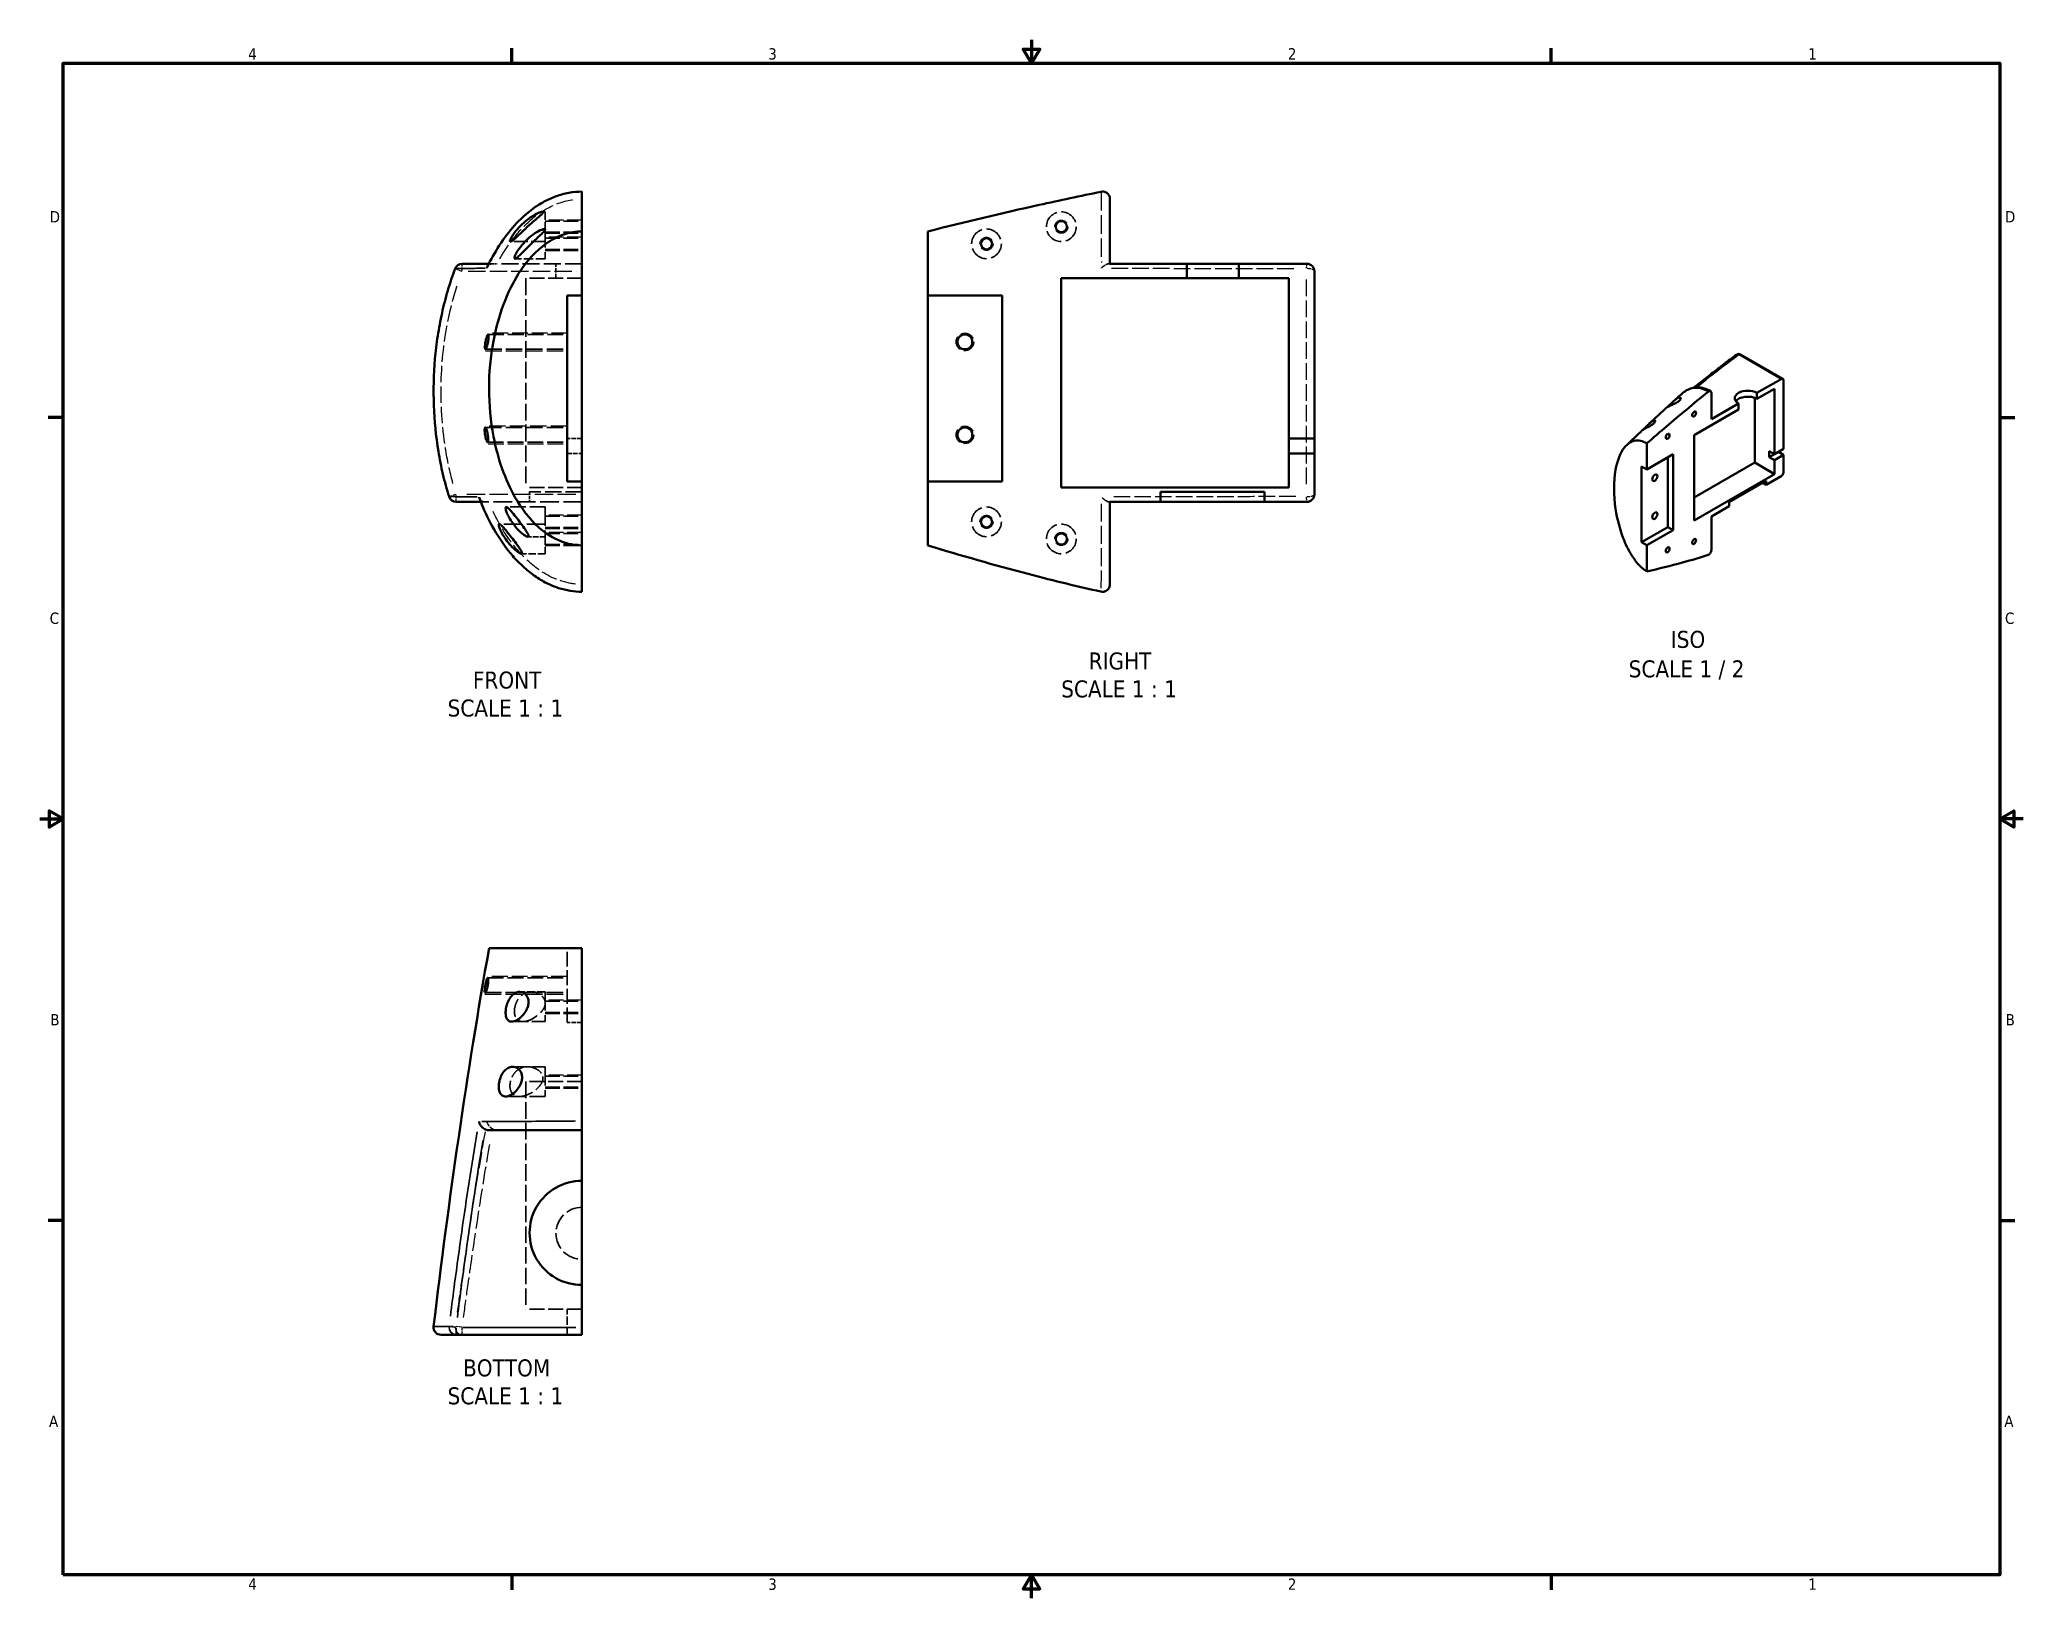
# Model space of a CAD drawing. Header units: millimetres. Extents: x 13 to 546, y 6 to 425.
import ezdxf

# ---------------------------------------------------------------- set-up
doc = ezdxf.new("R2010")
doc.units = ezdxf.units.MM
doc.header["$LTSCALE"] = 25.4
doc.linetypes.add('DASHED', pattern=[0.2067, 0.1654, -0.0413])
for name, color, linetype, lineweight in [('Border (ANSI)', 7, 'Continuous', 70), ('Hidden (ANSI)', 7, 'DASHED', 35), ('Hidden Narrow (ANSI)', 7, 'DASHED', 25), ('Symbol (ANSI)', 7, 'Continuous', 25), ('Visible (ANSI)', 7, 'Continuous', 50), ('Visible Narrow (ANSI)', 7, 'Continuous', 35)]:
    doc.layers.add(name, color=color, linetype=linetype, lineweight=lineweight)
doc.styles.add('Label Text (ANSI)', font='tahoma.ttf')
doc.styles.add('Note Text (ANSI)', font='tahoma.ttf')

msp = doc.modelspace()

# ---------------------------------------------------------------- texts
at = {"layer": 'Symbol (ANSI)', "char_height": 4.572, "attachment_point": 7, "style": 'Label Text (ANSI)'}
for s, insert in [('ISO', (451.31, 261.83)), ('RIGHT', (294.77, 256.02)), ('SCALE 1 / 2', (439.98, 253.4)), ('FRONT', (129.19, 250.89)), ('SCALE 1 : 1', (287.39, 248.5)), ('SCALE 1 : 1', (122.38, 243.37)), ('BOTTOM', (126.54, 65.94)), ('SCALE 1 : 1', (122.38, 58.42))]:
    msp.add_mtext(s, dxfattribs=dict(at, insert=insert))

# ---------------------------------------------------------------- blocks, each defined once
blk = doc.blocks.new('Borders Default Border')
at = {"layer": 'Border (ANSI)'}
for p, q in [((5.5, 16.5), (5.5, 16.66)), ((16.5, 16.5), (16.5, 16.66)), ((0.75, 12.75), (0.59, 12.75)), ((21.25, 12.75), (21.41, 12.75)), ((0.75, 4.25), (0.59, 4.25)), ((21.25, 4.25), (21.41, 4.25)), ((5.5, 0.5), (5.5, 0.34)), ((16.5, 0.5), (16.5, 0.34))]:
    blk.add_line(p, q, dxfattribs=at)
at = {"layer": 'Border (ANSI)', "flags": 128}
for points in [[(11, 16.75), (11, 16.5), (10.913, 16.65), (11.087, 16.65), (11, 16.5)], [(0.75, 0.5), (0.75, 16.5), (21.25, 16.5), (21.25, 0.5), (0.75, 0.5)], [(0.5, 8.5), (0.75, 8.5), (0.6, 8.587), (0.6, 8.413), (0.75, 8.5)], [(21.5, 8.5), (21.25, 8.5), (21.4, 8.587), (21.4, 8.413), (21.25, 8.5)], [(11, 0.25), (11, 0.5), (10.913, 0.35), (11.087, 0.35), (11, 0.5)]]:
    blk.add_lwpolyline(points, dxfattribs=at)
at = {"layer": 'Border (ANSI)', "char_height": 0.12, "attachment_point": 7, "style": 'Note Text (ANSI)'}
for s, insert in [('4', (2.708, 16.54)), ('3', (8.213, 16.537)), ('2', (13.714, 16.54)), ('1', (19.223, 16.54)), ('D', (0.606, 14.815)), ('D', (21.306, 14.815)), ('C', (0.606, 10.563)), ('C', (21.306, 10.563)), ('B', (0.613, 6.315)), ('B', (21.313, 6.315)), ('A', (0.599, 2.065)), ('A', (21.299, 2.065)), ('4', (2.708, 0.34)), ('3', (8.213, 0.337)), ('2', (13.714, 0.34)), ('1', (19.223, 0.34))]:
    blk.add_mtext(s, dxfattribs=dict(at, insert=insert))

# ---------------------------------------------------------------- linework, layer by layer
at = {"layer": 'Hidden (ANSI)', "ltscale": 0.060031}
msp.add_line((148.65, 379.15), (147.85, 379.15), dxfattribs=at)
at = {"layer": 'Hidden (ANSI)', "ltscale": 0.516027}
for p, q in [((148.65, 379.15), (148.65, 374.56)), ((148.65, 291.8), (148.65, 287.21))]:
    msp.add_line(p, q, dxfattribs=at)
at = {"layer": 'Hidden (ANSI)', "ltscale": 0.015845}
msp.add_line((148.65, 374.56), (148.44, 374.56), dxfattribs=at)
at = {"layer": 'Hidden (ANSI)', "ltscale": 0.940947}
for p, q in [((148.65, 376.65), (158.53, 376.65)), ((148.65, 373.65), (158.53, 373.65)), ((148.65, 372.06), (158.53, 372.06)), ((148.65, 369.06), (158.53, 369.06)), ((148.65, 297.3), (158.53, 297.3)), ((148.65, 294.3), (158.53, 294.3)), ((148.65, 292.71), (158.53, 292.71)), ((148.65, 289.71), (158.53, 289.71)), ((148.65, 166.91), (158.53, 166.91)), ((148.65, 163.91), (158.53, 163.91)), ((148.65, 146.78), (158.53, 146.78)), ((148.65, 143.78), (158.53, 143.78))]:
    msp.add_line(p, q, dxfattribs=at)
at = {"layer": 'Hidden (ANSI)', "ltscale": 1.196756}
for p, q in [((148.65, 374.56), (148.65, 366.56)), ((148.65, 299.8), (148.65, 291.8)), ((148.65, 169.41), (148.65, 161.41)), ((148.65, 149.28), (148.65, 141.28))]:
    msp.add_line(p, q, dxfattribs=at)
at = {"layer": 'Hidden (ANSI)', "ltscale": 0.891904}
msp.add_line((148.65, 371.15), (139.29, 371.15), dxfattribs=at)
at = {"layer": 'Hidden (ANSI)', "ltscale": 0.400317}
msp.add_line((133.47, 365.18), (134.37, 365.18), dxfattribs=at)
at = {"layer": 'Hidden (ANSI)', "ltscale": 0.027202}
msp.add_line((134.37, 365.18), (134.43, 365.18), dxfattribs=at)
at = {"layer": 'Hidden (ANSI)', "ltscale": 0.101461}
for p, q in [((134.43, 365.18), (135.72, 365.18)), ((300.13, 365.18), (300.49, 365.18))]:
    msp.add_line(p, q, dxfattribs=at)
at = {"layer": 'Hidden (ANSI)', "ltscale": 1.086303}
msp.add_line((158.53, 365.18), (135.72, 365.18), dxfattribs=at)
at = {"layer": 'Hidden (ANSI)', "ltscale": 0.611108}
msp.add_line((148.65, 366.56), (140.5, 366.56), dxfattribs=at)
at = {"layer": 'Hidden (ANSI)', "ltscale": 0.292549}
msp.add_line((151.53, 361.28), (151.53, 365.18), dxfattribs=at)
at = {"layer": 'Hidden (ANSI)', "ltscale": 0.958697}
for p, q in [((158.53, 361.28), (143.43, 361.28)), ((158.53, 305.08), (143.43, 305.08)), ((158.53, 145.31), (143.43, 145.31)), ((158.53, 84.11), (143.43, 84.11))]:
    msp.add_line(p, q, dxfattribs=at)
at = {"layer": 'Hidden (ANSI)', "ltscale": 1.070439}
msp.add_line((143.43, 361.28), (143.43, 305.08), dxfattribs=at)
at = {"layer": 'Hidden (ANSI)', "ltscale": 1.044776}
msp.add_line((132.59, 342.19), (154.53, 342.19), dxfattribs=at)
at = {"layer": 'Hidden (ANSI)', "ltscale": 1.011202}
msp.add_line((133.3, 346.19), (154.53, 346.19), dxfattribs=at)
at = {"layer": 'Hidden (ANSI)', "ltscale": 1.048241}
msp.add_line((132.52, 321.19), (154.53, 321.19), dxfattribs=at)
at = {"layer": 'Hidden (ANSI)', "ltscale": 1.016117}
msp.add_line((133.19, 317.19), (154.53, 317.19), dxfattribs=at)
at = {"layer": 'Hidden (ANSI)', "ltscale": 0.299852}
for p, q in [((158.53, 318.18), (154.53, 318.18)), ((154.53, 314.18), (158.53, 314.18)), ((158.53, 161.21), (154.53, 161.21))]:
    msp.add_line(p, q, dxfattribs=at)
at = {"layer": 'Hidden (ANSI)', "ltscale": 0.471826}
msp.add_line((132.36, 301.18), (131.33, 301.18), dxfattribs=at)
at = {"layer": 'Hidden (ANSI)', "ltscale": 0.020401}
msp.add_line((132.36, 301.18), (132.4, 301.18), dxfattribs=at)
at = {"layer": 'Hidden (ANSI)', "ltscale": 0.084509}
for p, q in [((133.49, 301.18), (132.4, 301.18)), ((300.49, 301.18), (300.22, 301.18))]:
    msp.add_line(p, q, dxfattribs=at)
at = {"layer": 'Hidden (ANSI)', "ltscale": 1.192614}
msp.add_line((158.53, 301.18), (133.49, 301.18), dxfattribs=at)
at = {"layer": 'Hidden (ANSI)', "ltscale": 0.99778}
msp.add_line((148.65, 299.8), (138.17, 299.8), dxfattribs=at)
at = {"layer": 'Hidden (ANSI)', "ltscale": 1.051882}
msp.add_line((158.53, 303.88), (144.43, 303.88), dxfattribs=at)
at = {"layer": 'Hidden (ANSI)', "ltscale": 0.202368}
for p, q in [((144.43, 303.88), (144.43, 301.18)), ((314.09, 303.88), (314.09, 301.18)), ((342.09, 303.88), (342.09, 301.18))]:
    msp.add_line(p, q, dxfattribs=at)
at = {"layer": 'Hidden (ANSI)', "ltscale": 0.007334}
for p, q in [((314.09, 303.88), (314.09, 303.88)), ((342.09, 303.88), (342.09, 303.88))]:
    msp.add_line(p, q, dxfattribs=at)
at = {"layer": 'Hidden (ANSI)', "ltscale": 1.177346}
msp.add_line((148.65, 295.21), (136.29, 295.21), dxfattribs=at)
at = {"layer": 'Hidden (ANSI)', "ltscale": 0.352322}
msp.add_line((148.65, 291.8), (143.95, 291.8), dxfattribs=at)
at = {"layer": 'Hidden (ANSI)', "ltscale": 0.478925}
msp.add_line((148.65, 287.21), (142.26, 287.21), dxfattribs=at)
at = {"layer": 'Hidden (ANSI)', "ltscale": 0.952348}
msp.add_line((154.53, 161.21), (154.53, 181.21), dxfattribs=at)
at = {"layer": 'Hidden (ANSI)', "ltscale": 1.016409}
msp.add_line((133.19, 173.21), (154.53, 173.21), dxfattribs=at)
at = {"layer": 'Hidden (ANSI)', "ltscale": 1.050631}
msp.add_line((132.47, 169.21), (154.53, 169.21), dxfattribs=at)
at = {"layer": 'Hidden (ANSI)', "ltscale": 0.517718}
msp.add_line((148.65, 169.41), (141.75, 169.41), dxfattribs=at)
at = {"layer": 'Hidden (ANSI)', "ltscale": 0.858084}
msp.add_line((148.65, 161.41), (139.64, 161.41), dxfattribs=at)
at = {"layer": 'Hidden (ANSI)', "ltscale": 0.8351}
msp.add_line((148.65, 149.28), (139.88, 149.28), dxfattribs=at)
at = {"layer": 'Hidden (ANSI)', "ltscale": 1.059704}
msp.add_line((143.43, 145.31), (143.43, 84.11), dxfattribs=at)
at = {"layer": 'Hidden (ANSI)', "ltscale": 1.017646}
msp.add_line((148.65, 141.28), (137.97, 141.28), dxfattribs=at)
at = {"layer": 'Hidden (ANSI)', "ltscale": 0.517318}
msp.add_line((154.53, 77.21), (154.53, 84.11), dxfattribs=at)
at = {"layer": 'Hidden (ANSI)', "ltscale": 1.196756}
for centre in [(287.42, 375.15), (267.3, 370.56), (267.3, 295.8), (287.42, 291.21)]:
    msp.add_circle(centre, 4, dxfattribs=at)
at = {"layer": 'Hidden (ANSI)', "ltscale": 1.047162}
msp.add_arc((158.53, 104.51), 7, 90, 270, dxfattribs=at)
at = {"layer": 'Hidden (ANSI)', "ltscale": 0.179649}
msp.add_open_spline([(134.43, 365.18), (134.22, 365.18), (134.02, 365.14), (133.61, 364.98), (133.41, 364.83), (133.17, 364.55), (133.1, 364.43), (133.04, 364.31)], degree=3, knots=[0, 0, 0, 0, 0.0759867, 0.0759867, 0.1781438, 0.1781438, 0.2383045, 0.2383045, 0.2383045, 0.2383045], dxfattribs=at)
at = {"layer": 'Hidden (ANSI)', "ltscale": 0.211927}
for points in [[(300.13, 365.18), (300, 365.18), (299.84, 365.14), (299.44, 364.98), (299.19, 364.83), (298.69, 364.48), (298.43, 364.27), (298.18, 364.03), (298.18, 364.03), (298.18, 364.03)], [(134.43, 132.57), (134.22, 132.7), (134.02, 132.86), (133.61, 133.26), (133.41, 133.51), (133.11, 134.02), (133, 134.27), (132.93, 134.52), (132.93, 134.52), (132.93, 134.52)]]:
    msp.add_open_spline(points, degree=3, knots=[0, 0, 0, 0, 0.0759867, 0.0759867, 0.1781438, 0.1781438, 0.2800454, 0.2800454, 0.2809061, 0.2809061, 0.2809061, 0.2809061], dxfattribs=at)
at = {"layer": 'Hidden (ANSI)', "ltscale": 0.193706}
msp.add_open_spline([(132.4, 301.18), (132.2, 301.18), (132, 301.21), (131.61, 301.36), (131.42, 301.49), (131.12, 301.81), (131.01, 301.99), (130.93, 302.19)], degree=3, knots=[-0.3025232, -0.3025232, -0.3025232, -0.3025232, -0.2313211, -0.2313211, -0.1362394, -0.1362394, -0.0429969, -0.0429969, -0.0429969, -0.0429969], dxfattribs=at)
at = {"layer": 'Hidden (ANSI)', "ltscale": 0.226688}
msp.add_open_spline([(300.22, 301.18), (300.11, 301.18), (299.98, 301.21), (299.63, 301.36), (299.4, 301.49), (298.85, 301.88), (298.51, 302.17), (298.18, 302.48), (298.18, 302.48), (298.18, 302.48)], degree=3, knots=[-0.3025232, -0.3025232, -0.3025232, -0.3025232, -0.2313211, -0.2313211, -0.1362394, -0.1362394, 0, 0, 0.0008737, 0.0008737, 0.0008737, 0.0008737], dxfattribs=at)
at = {"layer": 'Hidden (ANSI)', "ltscale": 1.214758}
msp.add_open_spline([(132.46, 169.39), (132.45, 169.43), (132.45, 169.47), (132.43, 169.64), (132.43, 169.8), (132.46, 170.2), (132.48, 170.44), (132.55, 170.95), (132.59, 171.21), (132.69, 171.73), (132.74, 171.98), (132.86, 172.44), (132.93, 172.65), (133.04, 172.96), (133.1, 173.06), (133.19, 173.19), (133.23, 173.21), (133.3, 173.2), (133.33, 173.17), (133.39, 173.03), (133.41, 172.92), (133.43, 172.62), (133.43, 172.43), (133.4, 171.98), (133.38, 171.73), (133.3, 171.21), (133.25, 170.95), (133.13, 170.44), (133.07, 170.21), (132.93, 169.78), (132.86, 169.6), (132.74, 169.36), (132.68, 169.28), (132.6, 169.21), (132.56, 169.2), (132.5, 169.25), (132.48, 169.31), (132.46, 169.39)], degree=3, knots=[-1.278527, -1.278527, -1.278527, -1.278527, -1.25344, -1.25344, -1.180474, -1.180474, -1.102227, -1.102227, -1.021704, -1.021704, -0.942033, -0.942033, -0.858075, -0.858075, -0.785274, -0.785274, -0.722041, -0.722041, -0.660059, -0.660059, -0.592172, -0.592172, -0.515067, -0.515067, -0.437083, -0.437083, -0.356631, -0.356631, -0.276387, -0.276387, -0.191619, -0.191619, -0.122376, -0.122376, -0.061811, -0.061811, 0, 0, 0, 0], dxfattribs=at)
at = {"layer": 'Hidden (ANSI)', "ltscale": 1.17853}
msp.add_open_spline([(141.95, 161.5), (141.72, 161.57), (141.5, 161.67), (141.05, 162), (140.84, 162.26), (140.53, 162.88), (140.43, 163.23), (140.34, 164), (140.34, 164.41), (140.46, 165.29), (140.57, 165.74), (140.92, 166.7), (141.18, 167.17), (141.84, 168.09), (142.28, 168.51), (143.4, 169.2), (144.07, 169.39), (145.52, 169.43), (146.29, 169.23), (147.43, 168.61), (147.85, 168.26), (148.33, 167.6), (148.48, 167.32), (148.63, 166.76), (148.65, 166.51), (148.62, 165.96), (148.55, 165.67), (148.26, 164.95), (147.99, 164.54), (147.21, 163.6), (146.57, 163.04), (145.17, 162.11), (144.42, 161.75), (143.05, 161.38), (142.46, 161.36), (141.95, 161.5)], degree=3, knots=[-2.991896, -2.991896, -2.991896, -2.991896, -2.87525, -2.87525, -2.727675, -2.727675, -2.597111, -2.597111, -2.469593, -2.469593, -2.332664, -2.332664, -2.166637, -2.166637, -1.963691, -1.963691, -1.723685, -1.723685, -1.447055, -1.447055, -1.241791, -1.241791, -1.121778, -1.121778, -1.031571, -1.031571, -0.931719, -0.931719, -0.773649, -0.773649, -0.516023, -0.516023, -0.251025, -0.251025, 0, 0, 0, 0], dxfattribs=at)
at = {"layer": 'Hidden (ANSI)', "ltscale": 1.005126}
msp.add_open_spline([(141.26, 141.32), (140.91, 141.37), (140.57, 141.49), (140, 141.86), (139.76, 142.12), (139.4, 142.73), (139.28, 143.07), (139.15, 143.82), (139.14, 144.21), (139.22, 145.06), (139.32, 145.5), (139.64, 146.42), (139.88, 146.88), (140.51, 147.79), (140.94, 148.23), (142.03, 148.95), (142.67, 149.17), (144.11, 149.35), (144.9, 149.23), (146.26, 148.73), (146.82, 148.38), (147.5, 147.69), (147.72, 147.38), (147.96, 146.79), (148.02, 146.55), (148.04, 146.01), (148, 145.73), (147.79, 145.08), (147.6, 144.73), (146.98, 143.86), (146.44, 143.35), (145.07, 142.32), (144.2, 141.85), (142.57, 141.31), (141.87, 141.23), (141.26, 141.32)], degree=3, knots=[-3.210487, -3.210487, -3.210487, -3.210487, -3.049012, -3.049012, -2.897279, -2.897279, -2.764695, -2.764695, -2.636933, -2.636933, -2.500361, -2.500361, -2.334445, -2.334445, -2.126086, -2.126086, -1.886859, -1.886859, -1.595586, -1.595586, -1.339296, -1.339296, -1.185715, -1.185715, -1.087279, -1.087279, -0.983858, -0.983858, -0.838857, -0.838857, -0.589207, -0.589207, -0.275307, -0.275307, 0, 0, 0, 0], dxfattribs=at)
at = {"layer": 'Hidden (ANSI)', "ltscale": 0.101461}
msp.add_open_spline([(134.43, 132.57), (134.53, 132.51), (134.64, 132.45), (135.06, 132.27), (135.39, 132.21), (135.72, 132.21)], degree=3, knots=[-0.1357232, -0.1357232, -0.1357232, -0.1357232, -0.0987747, -0.0987747, 0, 0, 0, 0], dxfattribs=at)
at = {"layer": 'Hidden Narrow (ANSI)', "ltscale": 0.940947}
for p, q in [((158.53, 376.92), (148.65, 376.92)), ((148.65, 373.38), (158.53, 373.38)), ((158.53, 372.33), (148.65, 372.33)), ((148.65, 368.78), (158.53, 368.78)), ((158.53, 297.57), (148.65, 297.57)), ((148.65, 294.03), (158.53, 294.03)), ((158.53, 292.98), (148.65, 292.98)), ((148.65, 289.44), (158.53, 289.44)), ((158.53, 167.18), (148.65, 167.18)), ((148.65, 163.64), (158.53, 163.64)), ((158.53, 147.05), (148.65, 147.05)), ((148.65, 143.51), (158.53, 143.51))]:
    msp.add_line(p, q, dxfattribs=at)
at = {"layer": 'Hidden Narrow (ANSI)', "ltscale": 0.195281}
msp.add_line((124.49, 363.88), (126.19, 363.23), dxfattribs=at)
at = {"layer": 'Hidden Narrow (ANSI)', "ltscale": 0.211924}
for p, q in [((126.32, 363.34), (126.32, 365.18)), ((124.68, 301.18), (124.68, 303.02)), ((126.32, 77.22), (126.32, 79.05))]:
    msp.add_line(p, q, dxfattribs=at)
at = {"layer": 'Hidden Narrow (ANSI)', "ltscale": 1.10425}
msp.add_line((127.93, 363.18), (156.92, 363.18), dxfattribs=at)
at = {"layer": 'Hidden Narrow (ANSI)', "ltscale": 1.047372}
msp.add_line((132.54, 341.81), (154.53, 341.81), dxfattribs=at)
at = {"layer": 'Hidden Narrow (ANSI)', "ltscale": 1.007416}
msp.add_line((154.53, 346.56), (133.38, 346.56), dxfattribs=at)
at = {"layer": 'Hidden Narrow (ANSI)', "ltscale": 1.050705}
msp.add_line((154.53, 321.56), (132.47, 321.56), dxfattribs=at)
at = {"layer": 'Hidden Narrow (ANSI)', "ltscale": 1.012476}
msp.add_line((133.27, 316.81), (154.53, 316.81), dxfattribs=at)
at = {"layer": 'Hidden Narrow (ANSI)', "ltscale": 0.195926}
msp.add_line((124.54, 303.13), (122.81, 302.59), dxfattribs=at)
at = {"layer": 'Hidden Narrow (ANSI)', "ltscale": 1.160499}
msp.add_line((156.84, 303.18), (126.38, 303.18), dxfattribs=at)
at = {"layer": 'Hidden Narrow (ANSI)', "ltscale": 1.013135}
msp.add_line((154.53, 173.59), (133.26, 173.59), dxfattribs=at)
at = {"layer": 'Hidden Narrow (ANSI)', "ltscale": 1.053843}
msp.add_line((132.4, 168.83), (154.53, 168.83), dxfattribs=at)
at = {"layer": 'Hidden Narrow (ANSI)', "ltscale": 0.162948}
msp.add_line((126.2, 79.23), (124.52, 79.45), dxfattribs=at)
at = {"layer": 'Hidden Narrow (ANSI)', "ltscale": 1.059428}
for centre in [(287.42, 375.15), (267.3, 370.56), (267.3, 295.8), (287.42, 291.21)]:
    msp.add_circle(centre, 1.77, dxfattribs=at)
at = {"layer": 'Hidden Narrow (ANSI)', "ltscale": 0.949028}
for centre in [(261.49, 344.19), (261.49, 319.19)]:
    msp.add_circle(centre, 2.38, dxfattribs=at)
at = {"layer": 'Hidden Narrow (ANSI)', "ltscale": 0.162948}
msp.add_ellipse((353.49, 363.18), major_axis=(0, 2), ratio=0.131549, start_param=0.060398, end_param=1.14756, dxfattribs=at)
at = {"layer": 'Hidden Narrow (ANSI)', "ltscale": 0.228566}
for centre, major_axis, ratio, start_param, end_param in [((353.49, 363.18), (2, 0), 0.357644, 0.084705, 1.609389), ((126.32, 79.21), (0, -2), 0.933858, 4.673797, 6.198481)]:
    msp.add_ellipse(centre, major_axis=major_axis, ratio=ratio, start_param=start_param, end_param=end_param, dxfattribs=at)
at = {"layer": 'Hidden Narrow (ANSI)', "ltscale": 0.171476}
msp.add_ellipse((353.49, 303.18), major_axis=(0, -2), ratio=0.123761, start_param=5.075609, end_param=6.219629, dxfattribs=at)
at = {"layer": 'Hidden Narrow (ANSI)', "ltscale": 0.227922}
msp.add_ellipse((353.49, 303.18), major_axis=(2, 0), ratio=0.297284, start_param=4.678332, end_param=6.198719, dxfattribs=at)
at = {"layer": 'Hidden Narrow (ANSI)', "ltscale": 1.185614}
for points in [[(298.09, 384.47), (298.09, 384.43), (298.1, 384.38), (298.1, 383.89), (298.11, 382.93), (298.12, 380.82), (298.13, 379.88), (298.13, 378.84), (298.14, 377.44), (298.15, 375.86), (298.16, 371.85), (298.17, 369.33), (298.18, 366.31), (298.18, 365.92), (298.18, 365.53)], [(156.74, 134.61), (156.3, 134.61), (155.86, 134.61), (152.76, 134.6), (150.23, 134.6), (146.51, 134.58), (145.17, 134.58), (143.92, 134.57), (142.22, 134.56), (140.69, 134.56), (137.37, 134.54), (135.72, 134.53), (134.08, 134.53), (133.88, 134.53), (133.68, 134.53)]]:
    msp.add_open_spline(points, degree=3, knots=[-12.986108, -12.986108, -12.986108, -12.986108, -12.866487, -12.866487, -12.138037, -12.138037, -11.682755, -11.682755, -11.682755, -11.062738, -11.062738, -10.198363, -10.198363, -10.071531, -10.071531, -10.071531, -10.071531], dxfattribs=at)
at = {"layer": 'Hidden Narrow (ANSI)', "ltscale": 1.033533}
msp.add_open_spline([(136.44, 366.51), (137.72, 368.77), (139.17, 370.93), (142.14, 374.52), (143.59, 376.01), (145.18, 377.33), (146.34, 378.3), (147.59, 379.18), (151.02, 381.13), (153.33, 381.99), (156.16, 382.44), (156.59, 382.5), (157.03, 382.53)], degree=3, knots=[10.284039, 10.284039, 10.284039, 10.284039, 11.062738, 11.062738, 11.682755, 11.682755, 11.682755, 12.138037, 12.138037, 12.866487, 12.866487, 12.997293, 12.997293, 12.997293, 12.997293], dxfattribs=at)
at = {"layer": 'Hidden Narrow (ANSI)', "ltscale": 1.061227}
for points in [[(300.92, 364.02), (309.86, 363.99), (318.81, 363.96), (327.78, 363.94), (332.39, 363.93), (337, 363.92), (344.57, 363.91), (347.53, 363.9), (350.49, 363.9)], [(132.45, 131.78), (130.89, 122.85), (129.45, 113.89), (128.09, 104.93), (127.39, 100.31), (126.72, 95.7), (125.65, 88.13), (125.24, 85.17), (124.84, 82.22)]]:
    msp.add_open_spline(points, degree=3, knots=[-5.512404, -5.512404, -5.512404, -5.512404, -2.795589, -2.795589, -2.795589, -1.397794, -1.397794, -0.504451, -0.504451, -0.504451, -0.504451], dxfattribs=at)
at = {"layer": 'Hidden Narrow (ANSI)', "ltscale": 1.047157}
msp.add_open_spline([(123.83, 306.11), (122.98, 309.24), (122.31, 312.42), (120.87, 321.51), (120.5, 327.48), (120.66, 333.45), (120.81, 339.14), (121.44, 344.82), (123.3, 353.75), (124.19, 357.07), (125.29, 360.31)], degree=3, knots=[5.420206, 5.420206, 5.420206, 5.420206, 6.393373, 6.393373, 8.182291, 8.182291, 8.182291, 9.891532, 9.891532, 10.918787, 10.918787, 10.918787, 10.918787], dxfattribs=at)
at = {"layer": 'Hidden Narrow (ANSI)', "ltscale": 1.069525}
msp.add_open_spline([(353.25, 360.94), (353.25, 357.62), (353.25, 354.23), (353.26, 345.11), (353.26, 339.31), (353.26, 333.5), (353.26, 327.42), (353.26, 321.32), (353.26, 312.04), (353.26, 308.79), (353.26, 305.59)], degree=3, knots=[-10.918787, -10.918787, -10.918787, -10.918787, -9.891532, -9.891532, -8.182291, -8.182291, -8.182291, -6.393373, -6.393373, -5.420206, -5.420206, -5.420206, -5.420206], dxfattribs=at)
at = {"layer": 'Hidden Narrow (ANSI)', "ltscale": 1.011793}
msp.add_open_spline([(156.77, 279.08), (154.98, 279.26), (153.22, 279.71), (148.5, 281.61), (145.77, 283.56), (143.41, 285.85), (141.75, 287.46), (140.26, 289.25), (137.15, 293.66), (135.65, 296.36), (134.3, 299.29), (134.25, 299.42), (134.19, 299.55)], degree=3, knots=[0.177071, 0.177071, 0.177071, 0.177071, 0.716173, 0.716173, 1.703204, 1.703204, 1.703204, 2.396999, 2.396999, 3.321925, 3.321925, 3.364352, 3.364352, 3.364352, 3.364352], dxfattribs=at)
at = {"layer": 'Hidden Narrow (ANSI)', "ltscale": 1.14033}
msp.add_open_spline([(298.17, 300.68), (298.17, 299.9), (298.17, 299.12), (298.16, 295.44), (298.15, 292.64), (298.14, 288.03), (298.13, 286.15), (298.12, 284.44), (298.11, 282.01), (298.09, 279.91), (298.07, 277.85), (298.06, 277.36), (298.06, 277.15)], degree=3, knots=[-3.568593, -3.568593, -3.568593, -3.568593, -3.321925, -3.321925, -2.396999, -2.396999, -1.703204, -1.703204, -1.703204, -0.716173, -0.716173, -0.187821, -0.187821, -0.187821, -0.187821], dxfattribs=at)
at = {"layer": 'Hidden Narrow (ANSI)', "ltscale": 1.060372}
msp.add_open_spline([(350.49, 302.58), (347.54, 302.58), (344.59, 302.58), (337.03, 302.57), (332.42, 302.56), (327.82, 302.55), (318.84, 302.54), (309.87, 302.52), (300.92, 302.49)], degree=3, knots=[-14.024588, -14.024588, -14.024588, -14.024588, -13.133387, -13.133387, -11.739199, -11.739199, -11.739199, -9.021577, -9.021577, -9.021577, -9.021577], dxfattribs=at)
at = {"layer": 'Hidden Narrow (ANSI)', "ltscale": 1.148741}
msp.add_open_spline([(126.68, 81.87), (127.08, 84.86), (127.49, 87.84), (128.56, 95.44), (129.23, 100.04), (129.92, 104.65), (131.17, 112.97), (132.5, 121.28), (133.91, 129.57)], degree=3, knots=[0.494296, 0.494296, 0.494296, 0.494296, 1.397794, 1.397794, 2.795589, 2.795589, 2.795589, 5.31946, 5.31946, 5.31946, 5.31946], dxfattribs=at)
at = {"layer": 'Hidden Narrow (ANSI)', "ltscale": 0.024472}
msp.add_open_spline([(134.37, 132.23), (134.39, 132.34), (134.41, 132.44), (134.43, 132.55)], degree=3, dxfattribs=at)
at = {"layer": 'Hidden Narrow (ANSI)', "ltscale": 1.15788}
msp.add_open_spline([(123.88, 79.46), (122.53, 79.45), (121.47, 79.45), (119.47, 79.45), (118.82, 79.45), (118.67, 79.45), (118.66, 79.45), (118.65, 79.45), (118.65, 79.45)], degree=3, knots=[-11.058989, -11.058989, -11.058989, -11.058989, -9.891532, -9.891532, -8.182291, -8.182291, -8.182291, -8.084045, -8.084045, -8.084045, -8.084045], dxfattribs=at)
at = {"layer": 'Visible (ANSI)'}
for p, q in [((158.53, 384.6), (158.53, 384.56)), ((158.53, 384.56), (158.53, 373.89)), ((300.49, 382.6), (300.49, 365.18)), ((158.53, 356.69), (158.53, 373.89)), ((251.49, 356.69), (251.49, 373.89)), ((126.32, 365.18), (133.47, 365.18)), ((300.49, 365.18), (321.19, 365.18)), ((321.19, 365.18), (321.19, 361.28)), ((335.19, 365.18), (321.19, 365.18)), ((335.19, 361.28), (335.19, 365.18)), ((335.19, 365.18), (353.49, 365.18)), ((355.49, 363.18), (355.49, 318.18)), ((321.19, 361.28), (287.39, 361.28)), ((287.39, 361.28), (287.39, 305.08)), ((321.19, 361.28), (335.19, 361.28)), ((348.59, 361.28), (335.19, 361.28)), ((348.59, 318.18), (348.59, 361.28)), ((158.53, 356.69), (154.53, 356.69)), ((154.53, 356.69), (154.53, 306.69)), ((158.53, 306.69), (158.53, 356.69)), ((271.49, 356.69), (251.49, 356.69)), ((251.49, 356.69), (251.49, 306.69)), ((271.49, 306.69), (271.49, 356.69)), ((470.06, 340.82), (481.44, 334.24)), ((474.47, 330.46), (480.94, 334.19)), ((479.21, 331.6), (474.47, 328.86)), ((479.21, 314), (479.21, 331.6)), ((481.65, 333.78), (481.65, 315.41)), ((469.52, 326.01), (457.57, 319.11)), ((462.21, 330.48), (462.21, 323.37)), ((462.21, 323.37), (469.52, 327.6)), ((469.52, 327.6), (469.52, 326.01)), ((473.87, 311.74), (473.87, 329.14)), ((474.47, 328.86), (474.47, 330.46)), ((355.49, 318.18), (348.59, 318.18)), ((348.59, 318.18), (348.59, 314.18)), ((355.49, 314.18), (355.49, 318.18)), ((444.88, 309.9), (444.88, 316.93)), ((457.57, 319.11), (457.57, 296.16)), ((479.21, 314), (477.8, 314.82)), ((477.8, 314.82), (477.8, 313.19)), ((481.65, 315.41), (479.21, 314)), ((348.59, 305.08), (348.59, 314.18)), ((348.59, 314.18), (355.49, 314.18)), ((355.49, 314.18), (355.49, 303.18)), ((444.88, 309.9), (443.47, 310.72)), ((443.47, 310.72), (443.47, 290.31)), ((451.95, 313.99), (444.88, 309.9)), ((450.54, 313.17), (450.54, 294.39)), ((451.95, 293.57), (451.95, 313.99)), ((457.57, 302.33), (473.87, 311.74)), ((479.21, 308.66), (473.87, 311.74)), ((479.21, 314), (477.8, 313.19)), ((477.8, 313.19), (479.21, 312.37)), ((479.21, 312.37), (481.65, 313.78)), ((479.21, 308.66), (479.21, 312.37)), ((481.65, 313.78), (480.24, 314.6)), ((481.65, 313.78), (481.65, 309.29)), ((154.53, 306.69), (158.53, 306.69)), ((158.53, 289.48), (158.53, 306.69)), ((251.49, 306.69), (271.49, 306.69)), ((251.49, 289.48), (251.49, 306.69)), ((287.39, 305.08), (348.59, 305.08)), ((457.57, 296.16), (479.21, 308.66)), ((476.91, 306.84), (467.01, 301.12)), ((480.94, 308.06), (476.91, 305.74)), ((476.91, 305.74), (476.91, 306.84)), ((131.33, 301.18), (124.68, 301.18)), ((300.49, 301.18), (300.49, 278.99)), ((314.09, 301.18), (300.49, 301.18)), ((314.09, 303.88), (314.09, 301.18)), ((342.09, 303.88), (314.09, 303.88)), ((314.09, 301.18), (342.09, 301.18)), ((342.09, 301.18), (342.09, 303.88)), ((353.49, 301.18), (342.09, 301.18)), ((467.01, 300.02), (462.21, 297.24)), ((467.01, 301.12), (467.01, 300.02)), ((450.54, 294.39), (443.47, 290.31)), ((444.88, 289.49), (451.95, 293.57)), ((451.95, 293.57), (450.54, 294.39)), ((462.21, 297.24), (462.21, 288.19)), ((158.53, 289.48), (158.53, 277.04)), ((443.47, 290.31), (444.88, 289.49)), ((444.88, 282.47), (444.88, 289.49)), ((158.53, 277.04), (158.53, 276.99)), ((133.54, 181.21), (158.53, 181.21)), ((158.53, 181.21), (158.53, 134.64)), ((158.53, 134.64), (158.53, 132.21)), ((158.53, 132.21), (133.49, 132.21)), ((158.53, 118.61), (158.53, 132.21)), ((158.53, 90.61), (158.53, 118.61)), ((158.53, 79.21), (158.53, 90.61)), ((124.68, 77.21), (120.62, 77.21)), ((158.53, 77.21), (124.68, 77.21)), ((158.53, 77.21), (158.53, 79.21))]:
    msp.add_line(p, q, dxfattribs=at)
for centre, radius in [((287.42, 375.15), 1.5), ((267.3, 370.56), 1.5), ((261.49, 344.19), 2), ((261.49, 319.19), 2), ((267.3, 295.8), 1.5), ((287.42, 291.21), 1.5)]:
    msp.add_circle(centre, radius, dxfattribs=at)
for centre, radius, start, end in [((126.32, 363.18), 2, 90, 159.0444), ((353.49, 363.18), 2, 0, 90), ((469.56, 339.95), 1, 60, 127.0173), ((124.68, 303.18), 2, 197.2946, 270), ((353.49, 303.18), 2, 270, 0), ((158.43, 104.61), 14, 89.5943, 270.4057), ((120.62, 79.21), 2, 173.2553, 270)]:
    msp.add_arc(centre, radius, start, end, dxfattribs=at)
for centre, major_axis, start_param, end_param in [((472, 329.03), (-3.5, 0), 3.926991, 7.068583), ((480.94, 333.38), (0.5, 0.866), 5.497787, 7.068583), ((472, 327.44), (3.5, 0), 0.785398, 2.736371), ((471.93, 302.9), (7, 0), 0.778317, 0.97226), ((480.94, 308.88), (0.5, 0.866), 3.926991, 5.497787)]:
    msp.add_ellipse(centre, major_axis=major_axis, ratio=0.57735, start_param=start_param, end_param=end_param, dxfattribs=at)
for centre, major_axis in [((457.58, 324.78), (-0.375, -0.65)), ((450.47, 318.79), (-0.375, -0.65)), ((447, 307.66), (-0.5, -0.866)), ((447, 297.45), (-0.5, -0.866)), ((450.47, 288.27), (-0.375, -0.65)), ((457.58, 290.51), (-0.375, -0.65))]:
    msp.add_ellipse(centre, major_axis=major_axis, ratio=0.57735, dxfattribs=at)
for points, knots in [([(133.04, 364.31), (134, 366.3), (135.08, 368.25), (137.51, 372), (138.86, 373.8), (141.89, 377.15), (143.57, 378.71), (146.37, 380.74), (147.34, 381.36), (149.39, 382.47), (150.46, 382.95), (152.67, 383.75), (153.82, 384.07), (156.15, 384.49), (157.34, 384.6), (158.53, 384.6)], [9.938061, 9.938061, 9.938061, 9.938061, 10.580055, 10.580055, 11.222048, 11.222048, 11.864042, 11.864042, 12.185039, 12.185039, 12.506035, 12.506035, 12.827032, 12.827032, 13.148029, 13.148029, 13.148029, 13.148029]), ([(298.09, 384.56), (292.55, 383.42), (287.01, 382.25), (271.47, 378.78), (261.47, 376.4), (251.49, 373.89)], [0.87093884, 0.87093884, 0.87093884, 0.87093884, 0.89550181, 0.89550181, 0.9401207, 0.9401207, 0.9401207, 0.9401207]), ([(300.49, 382.6), (300.49, 382.86), (300.44, 383.12), (300.24, 383.6), (300.1, 383.82), (299.73, 384.19), (299.52, 384.34), (299.09, 384.52), (298.89, 384.57), (298.49, 384.61), (298.29, 384.6), (298.09, 384.56)], [0, 0, 0, 0, 0.0781289, 0.0781289, 0.1562578, 0.1562578, 0.2343867, 0.2343867, 0.2948918, 0.2948918, 0.3553968, 0.3553968, 0.3553968, 0.3553968]), ([(141.26, 374.63), (140.91, 374.23), (140.57, 373.81), (140, 373.03), (139.76, 372.66), (139.4, 372.05), (139.28, 371.79), (139.15, 371.41), (139.14, 371.28), (139.22, 371.13), (139.32, 371.14), (139.64, 371.28), (139.88, 371.46), (140.51, 371.98), (140.94, 372.38), (142.03, 373.41), (142.67, 374.02), (144.11, 375.37), (144.9, 376.08), (146.26, 377.27), (146.82, 377.75), (147.5, 378.36), (147.72, 378.58), (147.96, 378.86), (148.02, 378.96), (148.04, 379.1), (148, 379.14), (147.79, 379.17), (147.6, 379.13), (146.98, 378.93), (146.44, 378.7), (145.07, 377.93), (144.2, 377.34), (142.57, 376), (141.87, 375.31), (141.26, 374.63)], [-3.210487, -3.210487, -3.210487, -3.210487, -3.049012, -3.049012, -2.897279, -2.897279, -2.764695, -2.764695, -2.636933, -2.636933, -2.500361, -2.500361, -2.334445, -2.334445, -2.126086, -2.126086, -1.886859, -1.886859, -1.595586, -1.595586, -1.339296, -1.339296, -1.185715, -1.185715, -1.087279, -1.087279, -0.983858, -0.983858, -0.838857, -0.838857, -0.589207, -0.589207, -0.275307, -0.275307, 0, 0, 0, 0]), ([(158.53, 373.89), (156.86, 373.89), (155.21, 373.6), (151.94, 372.5), (150.37, 371.66), (146.17, 368.71), (143.66, 365.97), (138.34, 357.59), (136, 351.34), (133.14, 336.06), (133.15, 327.1), (135.91, 312.64), (137.87, 307.09), (142.2, 299.47), (144.33, 296.61), (148.67, 292.77), (150.64, 291.46), (154.65, 289.88), (156.57, 289.48), (158.53, 289.48)], [-10.365401, -10.365401, -10.365401, -10.365401, -9.745224, -9.745224, -9.087405, -9.087405, -7.849207, -7.849207, -6.059419, -6.059419, -3.904824, -3.904824, -2.323842, -2.323842, -1.291761, -1.291761, -0.590045, -0.590045, 0, 0, 0, 0]), ([(141.95, 369.7), (141.72, 369.4), (141.5, 369.09), (141.05, 368.41), (140.84, 368.04), (140.53, 367.42), (140.43, 367.17), (140.34, 366.79), (140.34, 366.66), (140.46, 366.53), (140.57, 366.54), (140.92, 366.73), (141.18, 366.93), (141.84, 367.52), (142.28, 367.96), (143.4, 369.09), (144.07, 369.77), (145.52, 371.21), (146.29, 371.94), (147.43, 373.01), (147.85, 373.41), (148.33, 373.91), (148.48, 374.08), (148.63, 374.33), (148.65, 374.41), (148.62, 374.53), (148.55, 374.56), (148.26, 374.55), (147.99, 374.48), (147.21, 374.17), (146.57, 373.85), (145.17, 372.91), (144.42, 372.32), (143.05, 371.02), (142.46, 370.35), (141.95, 369.7)], [-2.991896, -2.991896, -2.991896, -2.991896, -2.87525, -2.87525, -2.727675, -2.727675, -2.597111, -2.597111, -2.469593, -2.469593, -2.332664, -2.332664, -2.166637, -2.166637, -1.963691, -1.963691, -1.723685, -1.723685, -1.447055, -1.447055, -1.241791, -1.241791, -1.121778, -1.121778, -1.031571, -1.031571, -0.931719, -0.931719, -0.773649, -0.773649, -0.516023, -0.516023, -0.251025, -0.251025, 0, 0, 0, 0]), ([(122.77, 302.58), (122.15, 304.57), (121.61, 306.59), (120.66, 310.64), (120.25, 312.69), (119.24, 318.84), (118.84, 322.98), (118.54, 331.29), (118.64, 335.45), (119.18, 341.66), (119.43, 343.73), (120.06, 347.84), (120.44, 349.88), (121.33, 353.95), (121.85, 355.97), (123.04, 359.96), (123.71, 361.94), (124.46, 363.9)], [5.11473, 5.11473, 5.11473, 5.11473, 5.725683, 5.725683, 6.336637, 6.336637, 7.558543, 7.558543, 8.78045, 8.78045, 9.391403, 9.391403, 10.002357, 10.002357, 10.61331, 10.61331, 11.224264, 11.224264, 11.224264, 11.224264]), ([(133.04, 364.31), (133, 364.22), (132.96, 364.13), (132.93, 364.03), (132.93, 364.03), (132.93, 364.03)], [0.23830452, 0.23830452, 0.23830452, 0.23830452, 0.28004535, 0.28004535, 0.28090614, 0.28090614, 0.28090614, 0.28090614]), ([(132.46, 343.35), (132.45, 343.27), (132.45, 343.2), (132.43, 342.92), (132.43, 342.74), (132.46, 342.44), (132.48, 342.32), (132.55, 342.19), (132.59, 342.17), (132.69, 342.24), (132.74, 342.32), (132.86, 342.59), (132.93, 342.77), (133.04, 343.18), (133.1, 343.39), (133.19, 343.82), (133.23, 344.03), (133.3, 344.44), (133.33, 344.64), (133.39, 345.05), (133.41, 345.25), (133.43, 345.63), (133.43, 345.79), (133.4, 346.05), (133.38, 346.13), (133.3, 346.2), (133.25, 346.19), (133.13, 346.05), (133.07, 345.93), (132.93, 345.61), (132.86, 345.4), (132.74, 344.97), (132.68, 344.75), (132.6, 344.34), (132.56, 344.14), (132.5, 343.74), (132.48, 343.54), (132.46, 343.35)], [-1.278527, -1.278527, -1.278527, -1.278527, -1.25344, -1.25344, -1.180474, -1.180474, -1.102227, -1.102227, -1.021704, -1.021704, -0.942033, -0.942033, -0.858075, -0.858075, -0.785274, -0.785274, -0.722041, -0.722041, -0.660059, -0.660059, -0.592172, -0.592172, -0.515067, -0.515067, -0.437083, -0.437083, -0.356631, -0.356631, -0.276387, -0.276387, -0.191619, -0.191619, -0.122376, -0.122376, -0.061811, -0.061811, 0, 0, 0, 0]), ([(468.95, 340.75), (467.83, 339.9), (466.72, 339.06), (464.5, 337.36), (463.39, 336.51), (461.2, 334.8), (460.1, 333.94), (458.51, 332.68), (458.01, 332.28), (457.51, 331.88)], [0.226232, 0.226232, 0.226232, 0.226232, 1.330279, 1.330279, 2.434327, 2.434327, 3.538375, 3.538375, 4.0496, 4.0496, 4.0496, 4.0496]), ([(461.36, 330.79), (459.4, 329.2), (457.44, 327.59), (451.94, 323), (448.41, 319.99), (444.88, 316.93)], [0.87093884, 0.87093884, 0.87093884, 0.87093884, 0.89550181, 0.89550181, 0.9401207, 0.9401207, 0.9401207, 0.9401207]), ([(454.34, 330.3), (454.71, 330.62), (455.1, 330.92), (455.97, 331.41), (456.43, 331.62), (457.44, 331.89), (457.97, 331.97), (459.08, 331.96), (459.66, 331.87), (460.83, 331.53), (461.42, 331.27), (462, 330.94)], [10.961159, 10.961159, 10.961159, 10.961159, 11.398533, 11.398533, 11.835907, 11.835907, 12.273281, 12.273281, 12.710655, 12.710655, 13.148029, 13.148029, 13.148029, 13.148029]), ([(462.21, 330.48), (462.21, 330.59), (462.19, 330.68), (462.12, 330.84), (462.07, 330.9), (461.94, 330.98), (461.86, 330.99), (461.71, 330.98), (461.64, 330.96), (461.5, 330.9), (461.43, 330.85), (461.36, 330.79)], [0, 0, 0, 0, 0.0781289, 0.0781289, 0.1562578, 0.1562578, 0.2343867, 0.2343867, 0.2948918, 0.2948918, 0.3553968, 0.3553968, 0.3553968, 0.3553968]), ([(452.88, 328.9), (452.74, 328.79), (452.58, 328.67), (452.24, 328.39), (452.07, 328.24), (451.72, 327.93), (451.56, 327.79), (451.25, 327.5), (451.11, 327.37), (450.83, 327.12), (450.71, 327.01), (450.5, 326.82), (450.42, 326.75), (450.33, 326.65), (450.32, 326.63), (450.45, 326.69), (450.6, 326.76), (451.05, 326.98), (451.37, 327.13), (452.02, 327.44), (452.35, 327.6), (452.83, 327.85), (453.02, 327.95), (453.31, 328.14), (453.42, 328.22), (453.62, 328.38), (453.7, 328.46), (453.86, 328.65), (453.91, 328.74), (454, 328.97), (453.99, 329.09), (453.87, 329.26), (453.73, 329.3), (453.34, 329.19), (453.13, 329.07), (452.88, 328.9)], [-3.210487, -3.210487, -3.210487, -3.210487, -3.049012, -3.049012, -2.897279, -2.897279, -2.764695, -2.764695, -2.636933, -2.636933, -2.500361, -2.500361, -2.334445, -2.334445, -2.126086, -2.126086, -1.886859, -1.886859, -1.595586, -1.595586, -1.339296, -1.339296, -1.185715, -1.185715, -1.087279, -1.087279, -0.983858, -0.983858, -0.838857, -0.838857, -0.589207, -0.589207, -0.275307, -0.275307, 0, 0, 0, 0]), ([(132.49, 319.08), (132.5, 318.98), (132.52, 318.89), (132.59, 318.57), (132.64, 318.35), (132.77, 317.91), (132.84, 317.71), (132.98, 317.4), (133.05, 317.29), (133.16, 317.18), (133.21, 317.17), (133.28, 317.25), (133.31, 317.34), (133.34, 317.59), (133.34, 317.76), (133.32, 318.14), (133.31, 318.34), (133.26, 318.74), (133.23, 318.93), (133.16, 319.34), (133.12, 319.55), (133.03, 319.99), (132.97, 320.21), (132.85, 320.62), (132.79, 320.8), (132.67, 321.06), (132.61, 321.14), (132.51, 321.2), (132.47, 321.18), (132.4, 321.05), (132.38, 320.94), (132.35, 320.65), (132.35, 320.45), (132.36, 320.06), (132.38, 319.86), (132.42, 319.47), (132.45, 319.27), (132.49, 319.08)], [-1.279083, -1.279083, -1.279083, -1.279083, -1.250041, -1.250041, -1.178041, -1.178041, -1.093651, -1.093651, -1.010352, -1.010352, -0.932781, -0.932781, -0.859115, -0.859115, -0.781713, -0.781713, -0.71565, -0.71565, -0.654838, -0.654838, -0.591073, -0.591073, -0.515783, -0.515783, -0.43227, -0.43227, -0.350283, -0.350283, -0.273039, -0.273039, -0.199544, -0.199544, -0.122121, -0.122121, -0.059149, -0.059149, 0, 0, 0, 0]), ([(445.99, 322.62), (445.88, 322.53), (445.77, 322.43), (445.49, 322.18), (445.33, 322.02), (445, 321.7), (444.84, 321.55), (444.53, 321.25), (444.39, 321.12), (444.12, 320.86), (444, 320.75), (443.79, 320.56), (443.71, 320.49), (443.62, 320.42), (443.63, 320.42), (443.78, 320.51), (443.95, 320.61), (444.45, 320.89), (444.79, 321.08), (445.41, 321.41), (445.68, 321.55), (446.09, 321.8), (446.24, 321.89), (446.49, 322.08), (446.59, 322.16), (446.77, 322.32), (446.84, 322.41), (447, 322.61), (447.05, 322.72), (447.11, 322.95), (447.08, 323.06), (446.91, 323.16), (446.77, 323.14), (446.42, 322.96), (446.22, 322.82), (445.99, 322.62)], [-2.991896, -2.991896, -2.991896, -2.991896, -2.87525, -2.87525, -2.727675, -2.727675, -2.597111, -2.597111, -2.469593, -2.469593, -2.332664, -2.332664, -2.166637, -2.166637, -1.963691, -1.963691, -1.723685, -1.723685, -1.447055, -1.447055, -1.241791, -1.241791, -1.121778, -1.121778, -1.031571, -1.031571, -0.931719, -0.931719, -0.773649, -0.773649, -0.516023, -0.516023, -0.251025, -0.251025, 0, 0, 0, 0]), ([(444.88, 316.93), (444.29, 317.27), (443.71, 317.49), (442.55, 317.7), (441.99, 317.68), (440.51, 317.33), (439.62, 316.73), (437.74, 314.39), (436.92, 312.32), (435.9, 306.67), (435.91, 303), (436.88, 296.54), (437.58, 293.87), (439.11, 289.88), (439.86, 288.28), (441.39, 285.82), (442.09, 284.89), (443.51, 283.42), (444.19, 282.87), (444.88, 282.47)], [-10.365401, -10.365401, -10.365401, -10.365401, -9.745224, -9.745224, -9.087405, -9.087405, -7.849207, -7.849207, -6.059419, -6.059419, -3.904824, -3.904824, -2.323842, -2.323842, -1.291761, -1.291761, -0.590045, -0.590045, 0, 0, 0, 0]), ([(130.93, 302.19), (130.9, 302.28), (130.87, 302.38), (130.85, 302.48), (130.85, 302.48), (130.85, 302.48)], [-0.04299687, -0.04299687, -0.04299687, -0.04299687, 0, 0, 0.00087374, 0.00087374, 0.00087374, 0.00087374]), ([(158.53, 276.99), (157.48, 276.99), (156.42, 277.08), (154.32, 277.42), (153.27, 277.67), (151.16, 278.36), (150.09, 278.8), (147.91, 279.89), (146.82, 280.56), (144.68, 282.06), (143.65, 282.9), (141.7, 284.69), (140.78, 285.64), (138.2, 288.6), (136.7, 290.73), (134.04, 295.17), (132.88, 297.48), (131.55, 300.62), (131.23, 301.4), (130.93, 302.19)], [0, 0, 0, 0, 0.283988, 0.283988, 0.575515, 0.575515, 0.890271, 0.890271, 1.245369, 1.245369, 1.618071, 1.618071, 1.990773, 1.990773, 2.736178, 2.736178, 3.481582, 3.481582, 3.727022, 3.727022, 3.727022, 3.727022]), ([(138.74, 297.34), (138.8, 297.21), (138.87, 297.08), (139.22, 296.44), (139.54, 295.93), (140.36, 294.78), (140.87, 294.17), (141.85, 293.14), (142.33, 292.71), (143.08, 292.16), (143.37, 291.99), (143.79, 291.82), (143.94, 291.79), (144.13, 291.84), (144.17, 291.92), (144.15, 292.19), (144.08, 292.36), (143.84, 292.83), (143.65, 293.14), (143.15, 293.89), (142.8, 294.37), (141.99, 295.48), (141.53, 296.1), (140.63, 297.27), (140.19, 297.83), (139.46, 298.72), (139.16, 299.06), (138.67, 299.54), (138.48, 299.7), (138.19, 299.83), (138.09, 299.82), (137.99, 299.65), (137.98, 299.5), (138.04, 299.06), (138.12, 298.77), (138.37, 298.09), (138.54, 297.72), (138.74, 297.34)], [-2.851776, -2.851776, -2.851776, -2.851776, -2.805397, -2.805397, -2.625469, -2.625469, -2.381518, -2.381518, -2.151811, -2.151811, -1.987999, -1.987999, -1.864461, -1.864461, -1.744711, -1.744711, -1.627752, -1.627752, -1.483545, -1.483545, -1.297153, -1.297153, -1.081596, -1.081596, -0.866345, -0.866345, -0.689662, -0.689662, -0.539391, -0.539391, -0.405575, -0.405575, -0.276214, -0.276214, -0.137991, -0.137991, 0, 0, 0, 0]), ([(137.48, 291.94), (137.65, 291.67), (137.84, 291.39), (138.46, 290.51), (138.93, 289.93), (139.9, 288.86), (140.42, 288.37), (141.23, 287.72), (141.54, 287.5), (142, 287.26), (142.16, 287.2), (142.37, 287.21), (142.43, 287.26), (142.43, 287.47), (142.38, 287.63), (142.16, 288.07), (141.97, 288.36), (141.48, 289.08), (141.16, 289.53), (140.42, 290.51), (140, 291.06), (139.15, 292.15), (138.72, 292.7), (137.94, 293.66), (137.59, 294.09), (137.01, 294.71), (136.78, 294.93), (136.44, 295.18), (136.32, 295.23), (136.16, 295.17), (136.13, 295.07), (136.15, 294.73), (136.22, 294.49), (136.43, 293.89), (136.59, 293.54), (136.98, 292.77), (137.21, 292.36), (137.48, 291.94)], [-2.875866, -2.875866, -2.875866, -2.875866, -2.776165, -2.776165, -2.552395, -2.552395, -2.313328, -2.313328, -2.143238, -2.143238, -2.017774, -2.017774, -1.907737, -1.907737, -1.789223, -1.789223, -1.64871, -1.64871, -1.472702, -1.472702, -1.268156, -1.268156, -1.05784, -1.05784, -0.861162, -0.861162, -0.698438, -0.698438, -0.558541, -0.558541, -0.428344, -0.428344, -0.289089, -0.289089, -0.148201, -0.148201, 0, 0, 0, 0]), ([(251.49, 289.48), (260.44, 286.75), (269.43, 284.18), (285.95, 279.83), (291.93, 278.4), (298.06, 277.04)], [-127.096552, -127.096552, -127.096552, -127.096552, -120.472402, -120.472402, -115.010114, -115.010114, -115.010114, -115.010114]), ([(461.34, 286.89), (461.43, 286.92), (461.53, 286.97), (461.71, 287.11), (461.8, 287.2), (461.95, 287.41), (462.02, 287.52), (462.12, 287.73), (462.15, 287.83), (462.19, 288.01), (462.21, 288.1), (462.21, 288.19)], [0, 0, 0, 0, 0.0781289, 0.0781289, 0.1562578, 0.1562578, 0.2343867, 0.2343867, 0.2966058, 0.2966058, 0.3588249, 0.3588249, 0.3588249, 0.3588249]), ([(444.88, 282.47), (448.04, 283.18), (451.22, 283.97), (457.06, 285.56), (459.18, 286.2), (461.34, 286.89)], [-127.096552, -127.096552, -127.096552, -127.096552, -120.472402, -120.472402, -115.010114, -115.010114, -115.010114, -115.010114]), ([(298.06, 277.04), (298.31, 276.98), (298.58, 276.98), (299.09, 277.07), (299.34, 277.16), (299.78, 277.44), (299.97, 277.62), (300.24, 278), (300.33, 278.19), (300.46, 278.58), (300.49, 278.79), (300.49, 278.99)], [0, 0, 0, 0, 0.0781289, 0.0781289, 0.1562578, 0.1562578, 0.2343867, 0.2343867, 0.2966058, 0.2966058, 0.3588249, 0.3588249, 0.3588249, 0.3588249]), ([(132.49, 169.21), (132.5, 169.22), (132.52, 169.23), (132.59, 169.29), (132.64, 169.38), (132.77, 169.64), (132.84, 169.83), (132.98, 170.27), (133.05, 170.52), (133.16, 171.03), (133.21, 171.29), (133.28, 171.78), (133.31, 172.01), (133.34, 172.45), (133.34, 172.64), (133.32, 172.93), (133.31, 173.04), (133.26, 173.17), (133.23, 173.2), (133.16, 173.22), (133.12, 173.19), (133.03, 173.06), (132.97, 172.95), (132.85, 172.63), (132.79, 172.43), (132.67, 171.96), (132.61, 171.7), (132.51, 171.18), (132.47, 170.92), (132.4, 170.44), (132.38, 170.22), (132.35, 169.82), (132.35, 169.64), (132.36, 169.4), (132.38, 169.32), (132.42, 169.22), (132.45, 169.2), (132.49, 169.21)], [-1.279083, -1.279083, -1.279083, -1.279083, -1.250041, -1.250041, -1.178041, -1.178041, -1.093651, -1.093651, -1.010352, -1.010352, -0.932781, -0.932781, -0.859115, -0.859115, -0.781713, -0.781713, -0.71565, -0.71565, -0.654838, -0.654838, -0.591073, -0.591073, -0.515783, -0.515783, -0.43227, -0.43227, -0.350283, -0.350283, -0.273039, -0.273039, -0.199544, -0.199544, -0.122121, -0.122121, -0.059149, -0.059149, 0, 0, 0, 0]), ([(138.74, 161.71), (138.8, 161.66), (138.87, 161.61), (139.22, 161.42), (139.54, 161.38), (140.36, 161.48), (140.87, 161.7), (141.85, 162.36), (142.33, 162.8), (143.08, 163.69), (143.37, 164.12), (143.79, 164.94), (143.94, 165.31), (144.13, 166.07), (144.17, 166.44), (144.15, 167.15), (144.08, 167.48), (143.84, 168.12), (143.65, 168.42), (143.15, 168.96), (142.8, 169.18), (141.99, 169.44), (141.53, 169.44), (140.63, 169.18), (140.19, 168.91), (139.46, 168.2), (139.16, 167.79), (138.67, 166.9), (138.48, 166.45), (138.19, 165.54), (138.09, 165.09), (137.99, 164.22), (137.98, 163.81), (138.04, 163.03), (138.12, 162.68), (138.37, 162.1), (138.54, 161.87), (138.74, 161.71)], [-2.851776, -2.851776, -2.851776, -2.851776, -2.805397, -2.805397, -2.625469, -2.625469, -2.381518, -2.381518, -2.151811, -2.151811, -1.987999, -1.987999, -1.864461, -1.864461, -1.744711, -1.744711, -1.627752, -1.627752, -1.483545, -1.483545, -1.297153, -1.297153, -1.081596, -1.081596, -0.866345, -0.866345, -0.689662, -0.689662, -0.539391, -0.539391, -0.405575, -0.405575, -0.276214, -0.276214, -0.137991, -0.137991, 0, 0, 0, 0]), ([(137.48, 141.35), (137.65, 141.3), (137.84, 141.28), (138.46, 141.3), (138.93, 141.45), (139.9, 141.99), (140.42, 142.39), (141.23, 143.28), (141.54, 143.71), (142, 144.54), (142.16, 144.92), (142.37, 145.67), (142.43, 146.03), (142.43, 146.75), (142.38, 147.11), (142.16, 147.8), (141.97, 148.13), (141.48, 148.71), (141.16, 148.94), (140.42, 149.26), (140, 149.32), (139.15, 149.21), (138.72, 149.04), (137.94, 148.48), (137.59, 148.12), (137.01, 147.27), (136.78, 146.83), (136.44, 145.92), (136.32, 145.47), (136.16, 144.59), (136.13, 144.17), (136.15, 143.34), (136.22, 142.95), (136.43, 142.28), (136.59, 142), (136.98, 141.57), (137.21, 141.43), (137.48, 141.35)], [-2.875866, -2.875866, -2.875866, -2.875866, -2.776165, -2.776165, -2.552395, -2.552395, -2.313328, -2.313328, -2.143238, -2.143238, -2.017774, -2.017774, -1.907737, -1.907737, -1.789223, -1.789223, -1.64871, -1.64871, -1.472702, -1.472702, -1.268156, -1.268156, -1.05784, -1.05784, -0.861162, -0.861162, -0.698438, -0.698438, -0.558541, -0.558541, -0.428344, -0.428344, -0.289089, -0.289089, -0.148201, -0.148201, 0, 0, 0, 0]), ([(132.4, 132.48), (132.2, 132.59), (132, 132.73), (131.61, 133.08), (131.42, 133.3), (131.05, 133.86), (130.91, 134.2), (130.85, 134.52), (130.85, 134.53), (130.85, 134.53)], [-0.3025232, -0.3025232, -0.3025232, -0.3025232, -0.2313211, -0.2313211, -0.1362394, -0.1362394, 0, 0, 0.0008737, 0.0008737, 0.0008737, 0.0008737]), ([(133.49, 132.21), (133.26, 132.21), (133.04, 132.24), (132.67, 132.35), (132.54, 132.41), (132.4, 132.48)], [-0.3595388, -0.3595388, -0.3595388, -0.3595388, -0.2920028, -0.2920028, -0.2468458, -0.2468458, -0.2468458, -0.2468458])]:
    msp.add_open_spline(points, degree=3, knots=knots, dxfattribs=at)
for points in [[(445.51, 322.2), (447.17, 323.75), (448.84, 325.3), (450.51, 326.83)], [(451.64, 327.86), (452.54, 328.68), (453.44, 329.49), (454.34, 330.3)], [(439.4, 316.37), (440.81, 317.74), (442.23, 319.09), (443.65, 320.44)], [(118.63, 79.45), (122.66, 113.49), (127.61, 147.45), (133.54, 181.21)]]:
    msp.add_open_spline(points, degree=3, dxfattribs=at)
at = {"layer": 'Visible Narrow (ANSI)'}
for p, q in [((124.46, 363.9), (124.47, 363.89)), ((480.94, 334.19), (469.56, 340.77)), ((122.79, 302.59), (122.77, 302.58)), ((124.56, 79.23), (122.83, 79.44)), ((124.68, 77.22), (124.68, 79.05)), ((126.38, 79.21), (156.84, 79.21))]:
    msp.add_line(p, q, dxfattribs=at)
for centre, major_axis, ratio, start_param, end_param in [((126.32, 363.18), (0, 2), 0.99131, 0.060398, 1.14756), ((469.56, 339.95), (-0.602, 0.798), 0.648283, 5.422522, 6.283185), ((469.56, 339.95), (0.5, 0.866), 0.57735, 0, 0.785398), ((124.68, 303.18), (0, -2), 0.992312, 5.075609, 6.219629), ((124.68, 79.21), (0, -2), 0.954789, 4.678332, 6.198719)]:
    msp.add_ellipse(centre, major_axis=major_axis, ratio=ratio, start_param=start_param, end_param=end_param, dxfattribs=at)
for points, knots in [([(156.74, 384.47), (156.3, 384.43), (155.86, 384.38), (152.76, 383.89), (150.23, 382.93), (146.51, 380.82), (145.17, 379.88), (143.92, 378.84), (142.22, 377.44), (140.69, 375.86), (137.37, 371.85), (135.72, 369.33), (134.08, 366.31), (133.88, 365.92), (133.68, 365.53)], [-12.986108, -12.986108, -12.986108, -12.986108, -12.866487, -12.866487, -12.138037, -12.138037, -11.682755, -11.682755, -11.682755, -11.062738, -11.062738, -10.198363, -10.198363, -10.071531, -10.071531, -10.071531, -10.071531]), ([(132.45, 364.02), (130.89, 363.99), (129.45, 363.96), (128.09, 363.94), (127.39, 363.93), (126.72, 363.92), (125.65, 363.91), (125.24, 363.9), (124.84, 363.9)], [-5.512404, -5.512404, -5.512404, -5.512404, -2.795589, -2.795589, -2.795589, -1.397794, -1.397794, -0.504451, -0.504451, -0.504451, -0.504451]), ([(123.41, 360.94), (122.28, 357.62), (121.37, 354.23), (119.47, 345.11), (118.82, 339.31), (118.67, 333.5), (118.51, 327.42), (118.89, 321.32), (120.36, 312.04), (121.04, 308.79), (121.91, 305.59)], [-10.918787, -10.918787, -10.918787, -10.918787, -9.891532, -9.891532, -8.182291, -8.182291, -8.182291, -6.393373, -6.393373, -5.420206, -5.420206, -5.420206, -5.420206]), ([(469.56, 340.77), (468.37, 339.87), (467.19, 338.97), (464.61, 337), (463.22, 335.92), (461.83, 334.84), (460.61, 333.88), (459.39, 332.92), (458.18, 331.96)], [0.226232, 0.226232, 0.226232, 0.226232, 1.397794, 1.397794, 2.795589, 2.795589, 2.795589, 4.032783, 4.032783, 4.032783, 4.032783]), ([(461.36, 330.79), (460.99, 331.01), (460.62, 331.19), (459.32, 331.7), (458.43, 331.83), (457.12, 331.73), (456.64, 331.62), (456.21, 331.45), (455.61, 331.23), (455.07, 330.9), (454.5, 330.43), (454.42, 330.37), (454.34, 330.3)], [-13.148029, -13.148029, -13.148029, -13.148029, -12.866487, -12.866487, -12.138037, -12.138037, -11.682755, -11.682755, -11.682755, -11.062738, -11.062738, -10.961159, -10.961159, -10.961159, -10.961159]), ([(123.13, 302.58), (123.51, 302.58), (123.89, 302.58), (124.9, 302.57), (125.53, 302.56), (126.19, 302.55), (127.48, 302.54), (128.86, 302.52), (130.38, 302.49)], [-14.024588, -14.024588, -14.024588, -14.024588, -13.133387, -13.133387, -11.739199, -11.739199, -11.739199, -9.021577, -9.021577, -9.021577, -9.021577]), ([(131.56, 300.68), (131.88, 299.9), (132.22, 299.12), (133.9, 295.44), (135.46, 292.64), (138.71, 288.03), (140.28, 286.15), (142.04, 284.44), (144.55, 282.01), (147.48, 279.91), (152.61, 277.85), (154.51, 277.36), (156.45, 277.15)], [-3.568593, -3.568593, -3.568593, -3.568593, -3.321925, -3.321925, -2.396999, -2.396999, -1.703204, -1.703204, -1.703204, -0.716173, -0.716173, -0.187821, -0.187821, -0.187821, -0.187821]), ([(131.56, 134.53), (131.88, 134.53), (132.22, 134.53), (133.9, 134.54), (135.46, 134.55), (138.71, 134.57), (140.28, 134.58), (142.04, 134.59), (144.55, 134.6), (147.48, 134.62), (152.61, 134.64), (154.51, 134.64), (156.45, 134.64)], [-3.568593, -3.568593, -3.568593, -3.568593, -3.321925, -3.321925, -2.396999, -2.396999, -1.703204, -1.703204, -1.703204, -0.716173, -0.716173, -0.187821, -0.187821, -0.187821, -0.187821]), ([(123.13, 82.21), (123.51, 85.16), (123.89, 88.11), (124.9, 95.67), (125.53, 100.28), (126.19, 104.89), (127.48, 113.87), (128.86, 122.84), (130.38, 131.78)], [-14.024588, -14.024588, -14.024588, -14.024588, -13.133387, -13.133387, -11.739199, -11.739199, -11.739199, -9.021577, -9.021577, -9.021577, -9.021577]), ([(131.91, 129.57), (130.53, 121.27), (129.26, 112.95), (128.07, 104.62), (127.42, 100.02), (126.78, 95.42), (125.78, 87.83), (125.39, 84.85), (125.02, 81.87)], [9.214404, 9.214404, 9.214404, 9.214404, 11.739199, 11.739199, 11.739199, 13.133387, 13.133387, 14.034737, 14.034737, 14.034737, 14.034737]), ([(118.64, 79.45), (118.71, 79.45), (119.1, 79.45), (120.44, 79.45), (121.28, 79.45), (122.37, 79.45)], [-7.778568, -7.778568, -7.778568, -7.778568, -6.393373, -6.393373, -5.254932, -5.254932, -5.254932, -5.254932])]:
    msp.add_open_spline(points, degree=3, knots=knots, dxfattribs=at)
msp.add_open_spline([(132.36, 132.22), (132.37, 132.31), (132.39, 132.39), (132.4, 132.47)], degree=3, dxfattribs=at)

# ---------------------------------------------------------------- block references
at = {"xscale": 25.4, "yscale": 25.4, "zscale": 25.4}
msp.add_blockref('Borders Default Border', (0, 0), dxfattribs=at)

msp.set_redraw_order([(e.dxf.handle, doc.entitydb.next_handle()) for e in msp.query("TEXT MTEXT ATTDEF DIMENSION ARC_DIMENSION")])  # texts and dimensions are drawn at this point

doc.saveas('drawing.dxf')
